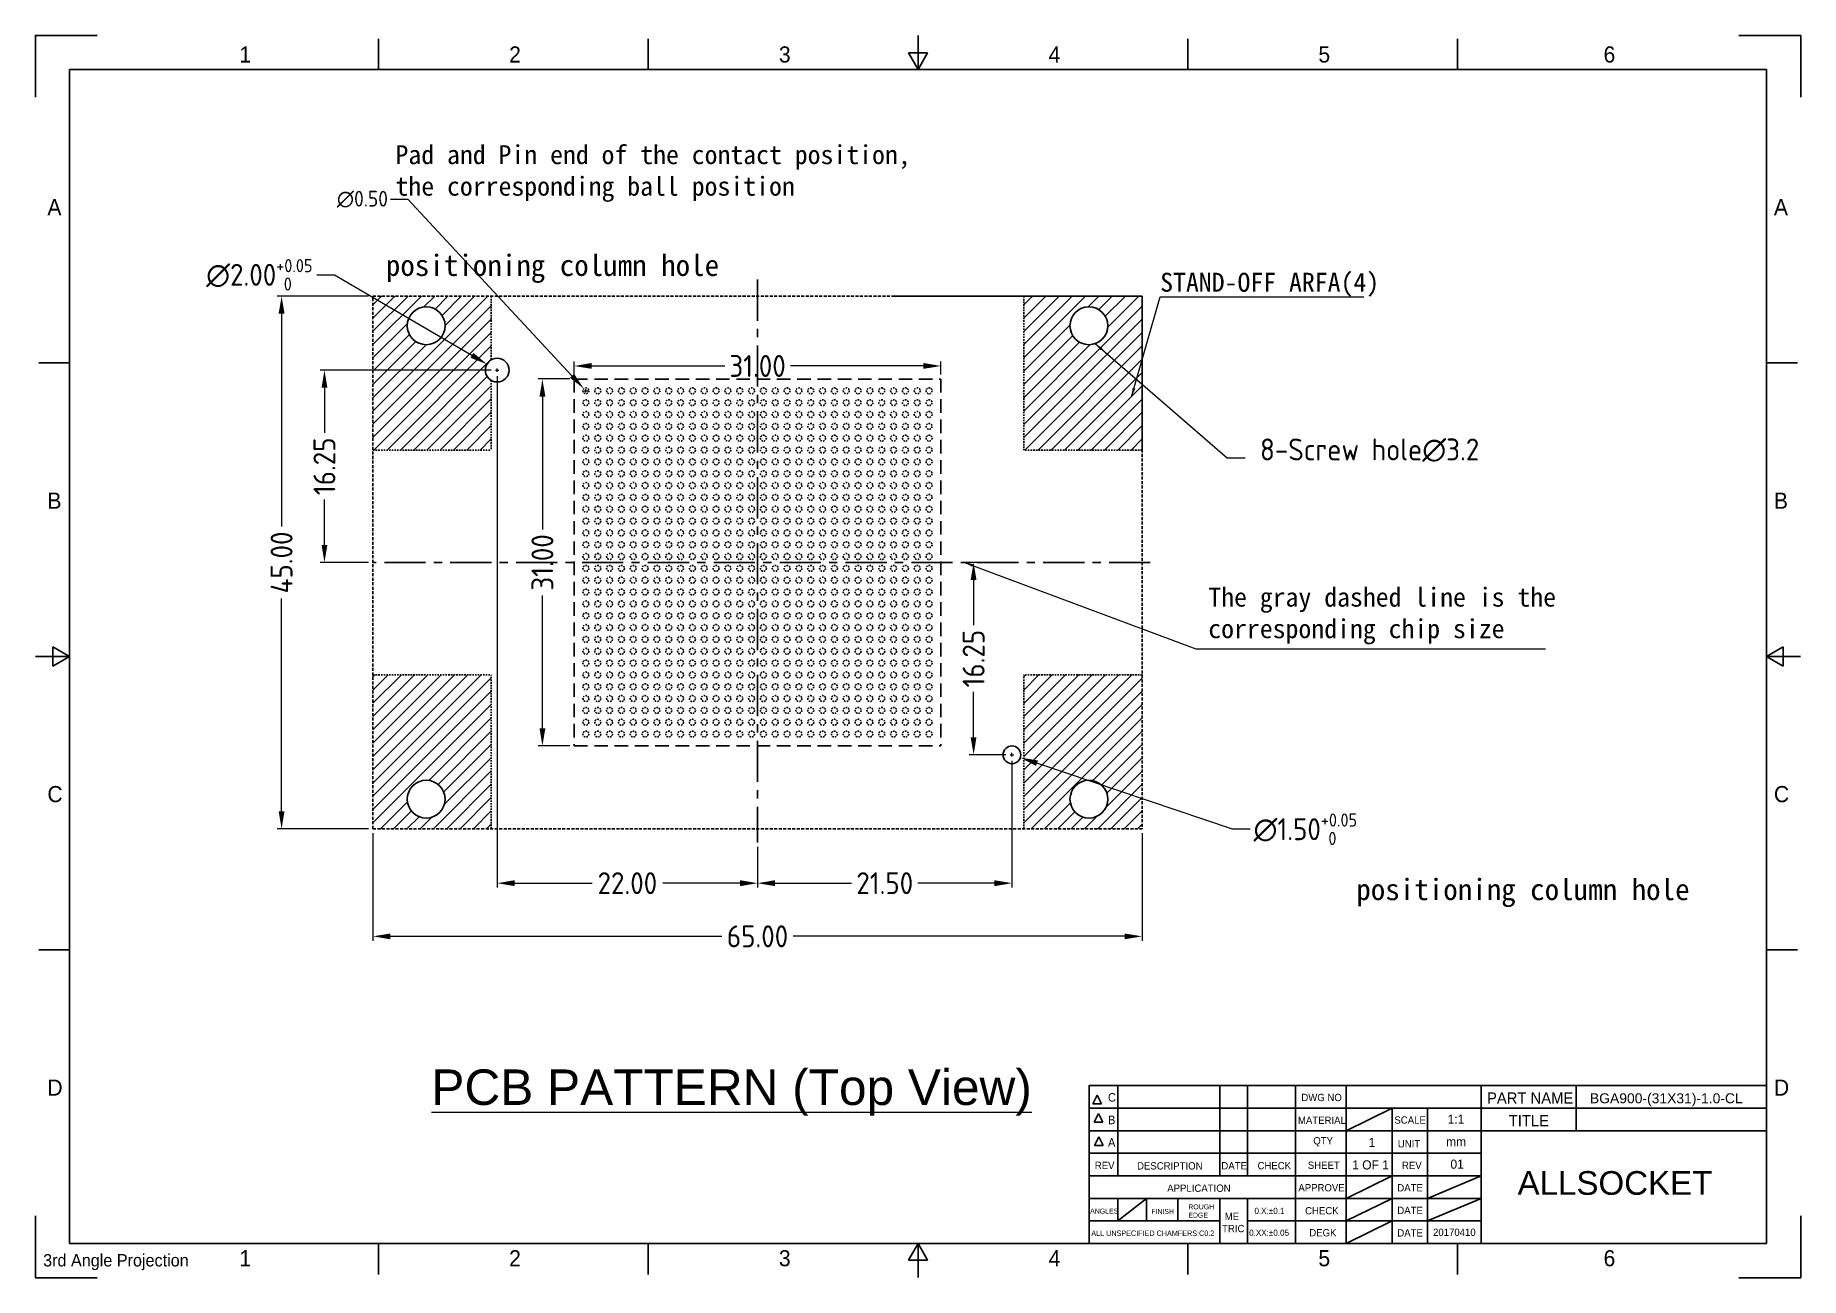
# Model space of a CAD drawing. Header units: millimetres. Extents: x 77 to 226, y -343 to -238.
import ezdxf

# ---------------------------------------------------------------- set-up
doc = ezdxf.new("R2010")
doc.units = ezdxf.units.MM
doc.header["$LTSCALE"] = 0.1
doc.header["$PDSIZE"] = -1
doc.linetypes.add('CENTER', pattern=[10.16, 6.35, -1.27, 1.27, -1.27])
doc.linetypes.add('HIDDEN', pattern=[1.905, 1.27, -0.635])
for name, color, linetype in [('DEFAULT_2', 8, 'HIDDEN'), ('DIM', 3, 'Continuous'), ('TuKuang', 7, 'Continuous'), ('翻蓋定位塊2x2', 30, 'Continuous')]:
    doc.layers.add(name, color=color, linetype=linetype)
doc.styles.add('1', font='romans.shx', dxfattribs={"height": 2.5})
doc.styles.add('1111', font='isocp.shx', dxfattribs={"bigfont": 'gbcbig.shx'})
doc.styles.add('2', font='romans.shx', dxfattribs={"bigfont": 'bigfont.shx'})
doc.styles.add('GB', font='', dxfattribs={"height": 4})
doc.styles.get("Standard").update_dxf_attribs({"font": ''})
doc.styles.get('GB').set_extended_font_data('KaiTi_GB2312')
doc.styles.get('Standard').set_extended_font_data('SimSun')
doc.dimstyles.new('1111', dxfattribs={"dimtxt": 2.5, "dimasz": 0.2, "dimexe": 0.6, "dimexo": 0.6, "dimtad": 0, "dimdec": 3, "dimzin": 1, "dimdsep": 46, "dimtxsty": '1111', "dimcen": 0.2, "dimclrd": 97, "dimclre": 97, "dimclrt": 3, "dimazin": 0, "dimtfac": 1, "dimtdec": 3, "dimtofl": 0, "dimtmove": 0, "dimatfit": 3, "dimfxl": 1, "dimlwd": 5, "dimlwe": 5, "dimarcsym": 0})
doc.dimstyles.new('1111$0', dxfattribs={"dimtxt": 2.5, "dimasz": 2.5, "dimexe": 0.6, "dimexo": 0.6, "dimtad": 0, "dimdec": 3, "dimzin": 1, "dimdsep": 46, "dimtxsty": '1111', "dimcen": 0.2, "dimclrd": 97, "dimclre": 97, "dimclrt": 3, "dimazin": 0, "dimtfac": 1, "dimtdec": 3, "dimtofl": 0, "dimtmove": 0, "dimatfit": 3, "dimfxl": 1, "dimlwd": 5, "dimlwe": 5, "dimarcsym": 0})

msp = doc.modelspace()

# ---------------------------------------------------------------- texts
at = {"color": 3}
for p in [(106.435, -258.168), (188.443, -310.904)]:
    msp.add_text('positioning column hole', height=1.8, dxfattribs=at).set_placement(p)
at = {"color": 3, "char_height": 1.6, "attachment_point": 1}
for s, insert in [('Pad and Pin end of the contact position, \\Pthe corresponding ball position', (107.248, -247.119)), ('STAND-OFF ARFA(4)', (171.872, -257.9)), ('The gray dashed line is the \\Pcorresponding chip size', (175.933, -284.505))]:
    msp.add_mtext(s, dxfattribs=dict(at, insert=insert))
at = {"lineweight": 9, "insert": (110.282, -325.212), "char_height": 2.9988, "attachment_point": 1}
msp.add_mtext('{\\fArial|b0|i0|c0|p34;\\LPCB PATTERN (Top View)}', dxfattribs=at)
at = {"color": 8, "lineweight": 25, "ltscale": 10, "char_height": 0.7252, "width": 0.93533, "attachment_point": 1, "style": '2'}
for s, insert in [('{\\f@Gulim|b0|i0|c134|p34;C}', (167.454, -327.208)), ('{\\f@Gulim|b0|i0|c134|p34;B}', (167.454, -329.113)), ('{\\f@Gulim|b0|i0|c134|p34;A}', (167.454, -331.017))]:
    msp.add_mtext(s, dxfattribs=dict(at, insert=insert))
at = {"color": 0, "attachment_point": 1}
for s, insert, char_height, width in [('{\\fArial|b0|i0|c0|p32;\\H0.87952x;\\C8;BGA900-(31X31)-1.0-CL}', (208.184, -327.228), 0.95507, 16.76389), ('{\\fArial|b0|i0|c0|p32;\\C8;ALLSOCKET}', (202.071, -333.802), 2, 11.92099)]:
    msp.add_mtext(s, dxfattribs=dict(at, insert=insert, char_height=char_height, width=width))
at = {"layer": 'DIM', "color": 3, "insert": (189.569, -272.889), "char_height": 1.85, "attachment_point": 5, "style": '1111'}
msp.add_mtext('\\A1;8-Screw hole∅3.2', dxfattribs=at)
at = {"layer": 'DIM', "color": 8, "linetype": 'ByBlock', "lineweight": 25, "attachment_point": 7, "style": 'GB'}
for s, insert, char_height, width in [('{\\f@Gulim|b0|i0|c134|p34;DWG NO}', (183.8, -327.896), 0.61889, 5.17142), ('{\\f@Gulim|b0|i0|c134|p34;PART NAME}', (199.488, -328.105), 0.95507, 7.68022), ('{\\f@Gulim|b0|i0|c134|p34;MATERIAL}', (183.51, -329.815), 0.61889, 2.16899), ('{\\f@Gulim|b0|i0|c134|p34;SCALE}', (191.661, -329.801), 0.61889, 2.16899), ('{\\f@Gulim|b0|i0|c134|p34;1:1}', (196.16, -329.801), 0.77361, 1.86452), ('{\\f@Gulim|b0|i0|c134|p34;TITLE}', (201.323, -330.023), 0.95507, 4.25461), ('{\\f@Gulim|b0|i0|c134|p34;  QTY}', (184.354, -331.716), 0.61889, 2.16899), ('{\\f@Gulim|b0|i0|c134|p34;1}', (189.48, -331.769), 0.77361, 1.35035), ('{\\f@Gulim|b0|i0|c134|p34;UNIT}', (191.952, -331.807), 0.61889, 2.16899), ('{\\f@Gulim|b0|i0|c134|p34;mm}', (196.029, -331.706), 0.77361, 1.86452), ('{\\f@Gulim|b0|i0|c134|p34;REV}', (166.344, -333.625), 0.61889, 2.16899), ('{\\f@Gulim|b0|i0|c134|p34;DESCRIPTION}', (169.914, -333.675), 0.61889, 2.16899), ('{\\f@Gulim|b0|i0|c134|p34;DATE}', (177.04, -333.657), 0.61889, 2.16899), ('{\\f@Gulim|b0|i0|c134|p34;CHECK}', (180.095, -333.657), 0.61889, 2.16899), ('{\\f@Gulim|b0|i0|c134|p34;SHEET}', (184.346, -333.621), 0.61889, 2.16899), ('{\\f@Gulim|b0|i0|c134|p34;1 OF 1}', (188.097, -333.674), 0.77361, 3.62952), ('{\\f@Gulim|b0|i0|c134|p34;REV}', (192.303, -333.625), 0.61889, 2.16899), ('{\\f@Gulim|b0|i0|c134|p34;01}', (196.398, -333.611), 0.77361, 1.86452), ('{\\f@Gulim|b0|i0|c134|p34;APPLICATION}', (172.467, -335.56), 0.61889, 2.16899), ('{\\f@Gulim|b0|i0|c134|p34;APPROVE}', (183.545, -335.521), 0.61889, 2.16899), ('{\\f@Gulim|b0|i0|c134|p34;DATE}', (191.907, -335.521), 0.61889, 2.16899), ('{\\f@Gulim|b0|i0|c134|p34;ROUGH \\PEDGE}', (174.248, -337.741), 0.42332, 1.71124), ('{\\f@Gulim|b0|i0|c134|p34;0.X:%%P0.1}', (179.835, -337.432), 0.52219, 3.51493), ('{\\f@Gulim|b0|i0|c134|p34;CHECK}', (184.115, -337.467), 0.61889, 2.16899), ('{\\f@Gulim|b0|i0|c134|p34;DATE}', (191.907, -337.426), 0.61889, 2.16899), ('{\\f@Gulim|b0|i0|c134|p34; ME\\PTRIC}', (177.101, -338.973), 0.61889, 2.16899), ('{\\f@Gulim|b0|i0|c134|p34;0.XX:%%P0.05}', (179.385, -339.277), 0.52219, 3.91801), ('{\\f@Gulim|b0|i0|c134|p34;DEGK}', (184.47, -339.327), 0.61889, 2.16899), ('{\\f@Gulim|b0|i0|c134|p34;DATE}', (191.907, -339.331), 0.61889, 2.16899), ('{\\f@Gulim|b0|i0|c134|p34;20170410}', (194.927, -339.289), 0.61889, 1.79573)]:
    msp.add_mtext(s, dxfattribs=dict(at, insert=insert, char_height=char_height, width=width))
at = {"layer": 'DIM', "color": 8, "linetype": 'ByBlock', "lineweight": 9, "attachment_point": 7, "style": 'GB'}
for s, insert, char_height, width in [('{\\f@Gulim|b0|i0|c134|p34;ANGLES}', (165.953, -337.399), 0.42332, 2.29459), ('{\\f@Gulim|b0|i0|c134|p34;FINISH}', (171.117, -337.423), 0.42332, 1.97987), ('{\\f@Gulim|b0|i0|c134|p34;\\C8;ALL UNSPECIFIED CHAMFERS:C0.2}', (166.049, -339.292), 0.46565, 11.0452)]:
    msp.add_mtext(s, dxfattribs=dict(at, insert=insert, char_height=char_height, width=width))

# ---------------------------------------------------------------- blocks, each defined once
blk = doc.blocks.new('asdf456')
at = {"color": 8}
for p, q in [((1449.22, 152.96), (1448.09, 154.93)), ((1448.09, 154.93), (1450.34, 154.93)), ((1450.34, 154.93), (1449.22, 152.96)), ((1348.08, 83.25), (1348.08, 85.49)), ((1348.08, 85.49), (1350.05, 84.37)), ((1550.36, 85.49), (1548.39, 84.37)), ((1550.36, 83.25), (1550.36, 85.49)), ((1350.05, 84.37), (1348.08, 83.25)), ((1548.39, 84.37), (1550.36, 83.25)), ((1449.22, 15.77), (1448.09, 13.81)), ((1450.34, 13.81), (1449.22, 15.77)), ((1448.09, 13.81), (1450.34, 13.81))]:
    blk.add_line(p, q, dxfattribs=at)
at = {"layer": 'TuKuang', "color": 8}
for p, q in [((1449.22, 152.96), (1449.22, 156.94)), ((1386.16, 152.96), (1386.16, 156.57)), ((1417.69, 152.96), (1417.69, 156.57)), ((1480.75, 152.96), (1480.75, 156.57)), ((1512.28, 152.96), (1512.28, 156.57)), ((1350.05, 15.77), (1350.05, 152.96)), ((1350.05, 152.96), (1548.39, 152.96)), ((1548.39, 152.96), (1548.39, 15.77)), ((1350.05, 118.67), (1346.44, 118.67)), ((1548.39, 118.67), (1552, 118.67)), ((1350.05, 84.37), (1346.07, 84.37)), ((1548.39, 84.37), (1552.36, 84.37)), ((1350.05, 50.07), (1346.44, 50.07)), ((1548.39, 50.07), (1552, 50.07)), ((1548.39, 15.77), (1350.05, 15.77)), ((1386.16, 15.77), (1386.16, 12.16)), ((1417.69, 15.77), (1417.69, 12.16)), ((1449.22, 15.77), (1449.22, 11.8)), ((1480.75, 15.77), (1480.75, 12.16)), ((1512.28, 15.77), (1512.28, 12.16))]:
    blk.add_line(p, q, dxfattribs=at)
for points in [[(1346.05, 149.74), (1346.05, 156.96), (1353.27, 156.96)], [(1552.39, 149.74), (1552.39, 156.96), (1545.17, 156.96)], [(1346.05, 18.99), (1346.05, 11.77), (1353.27, 11.77)], [(1552.39, 18.99), (1552.39, 11.77), (1545.17, 11.77)]]:
    blk.add_lwpolyline(points, dxfattribs=at)
at = {"color": 8, "char_height": 1.8844, "attachment_point": 1, "style": '1'}
for s, insert, width in [('{\\f@Gulim|b0|i0|c0|p34;1}', (1369.9, 155.67), 8.3008), ('{\\f@Gulim|b0|i0|c134|p34;2}', (1401.43, 155.67), 8.3008), ('{\\f@Gulim|b0|i0|c134|p34;3}', (1432.96, 155.67), 8.3008), ('{\\f@Gulim|b0|i0|c134|p34;4}', (1464.49, 155.67), 8.3008), ('{\\f@Gulim|b0|i0|c134|p34;5}', (1496.02, 155.67), 8.3008), ('{\\f@Gulim|b0|i0|c134|p34;6}', (1529.35, 155.67), 8.3008), ('{\\f@Gulim|b0|i0|c134|p34;A}', (1347.46, 137.82), 9.0416), ('{\\f@Gulim|b0|i0|c134|p34;A}', (1549.26, 137.82), 9.0416), ('{\\f@Gulim|b0|i0|c134|p34;B}', (1347.46, 103.52), 9.0416), ('{\\f@Gulim|b0|i0|c134|p34;B}', (1549.26, 103.52), 9.0416), ('{\\f@Gulim|b0|i0|c134|p34;C}', (1347.46, 69.23), 9.0416), ('{\\f@Gulim|b0|i0|c134|p34;C}', (1549.26, 69.23), 9.0416), ('{\\f@Gulim|b0|i0|c134|p34;D}', (1347.46, 34.93), 9.0416), ('{\\f@Gulim|b0|i0|c134|p34;D}', (1549.26, 34.93), 9.0416), ('{\\f@Gulim|b0|i0|c0|p34;1}', (1369.9, 14.99), 8.3008), ('{\\f@Gulim|b0|i0|c134|p34;2}', (1401.43, 14.99), 8.3008), ('{\\f@Gulim|b0|i0|c134|p34;3}', (1432.96, 14.99), 8.3008), ('{\\f@Gulim|b0|i0|c134|p34;4}', (1464.49, 14.99), 8.3008), ('{\\f@Gulim|b0|i0|c134|p34;5}', (1496.02, 14.99), 8.3008), ('{\\f@Gulim|b0|i0|c134|p34;6}', (1529.35, 14.99), 8.3008)]:
    blk.add_mtext(s, dxfattribs=dict(at, insert=insert, width=width))
at = {"layer": 'TuKuang', "color": 8, "lineweight": 9, "insert": (1346.96, 14.53), "char_height": 1.4441, "width": 18.5479, "attachment_point": 1}
blk.add_mtext('{\\f@Gulim|b0|i0|c0|p34;\\C8;3rd Angle Projection}', dxfattribs=at)
blk = doc.blocks.new('*D4')
at = {"layer": 'DEFPOINTS', "color": 0, "transparency": 16777216}
for p in [(2332.1, -1118.39), (2339.82, -1118.39), (2339.82, -1163.39)]:
    blk.add_point(p, dxfattribs=at)
at = {"layer": 'DIM', "color": 97, "lineweight": 5, "transparency": 16777216}
for p, q in [((2339.45, -1118.39), (2331.73, -1118.39)), ((2332.1, -1119.87), (2332.1, -1137.84)), ((2332.1, -1161.91), (2332.1, -1143.95)), ((2339.45, -1163.39), (2331.73, -1163.39))]:
    blk.add_line(p, q, dxfattribs=at)
at = {"layer": 'DIM', "color": 97, "transparency": 16777216}
for points in [[(2331.85, -1119.87), (2332.35, -1119.87), (2332.1, -1118.39)], [(2331.85, -1161.91), (2332.35, -1161.91), (2332.1, -1163.39)]]:
    blk.add_solid(points, dxfattribs=at)
at = {"layer": 'DIM', "color": 3, "transparency": 16777216, "insert": (2332.1, -1140.89), "char_height": 1.85, "attachment_point": 5, "rotation": 90, "style": '1111'}
blk.add_mtext('45.00', dxfattribs=at)
blk = doc.blocks.new('*D5')
at = {"layer": 'DEFPOINTS', "color": 0, "transparency": 16777216}
for p in [(2339.82, -1163.39), (2404.82, -1163.39), (2404.82, -1172.48)]:
    blk.add_point(p, dxfattribs=at)
at = {"layer": 'DIM', "color": 97, "lineweight": 5, "transparency": 16777216}
for p, q in [((2339.82, -1163.76), (2339.82, -1172.85)), ((2404.82, -1163.76), (2404.82, -1172.85)), ((2341.3, -1172.48), (2369.31, -1172.48)), ((2403.34, -1172.48), (2375.34, -1172.48))]:
    blk.add_line(p, q, dxfattribs=at)
at = {"layer": 'DIM', "color": 97, "transparency": 16777216}
for points in [[(2341.3, -1172.24), (2341.3, -1172.73), (2339.82, -1172.48)], [(2403.34, -1172.24), (2403.34, -1172.73), (2404.82, -1172.48)]]:
    blk.add_solid(points, dxfattribs=at)
at = {"layer": 'DIM', "color": 3, "transparency": 16777216, "insert": (2372.32, -1172.48), "char_height": 1.85, "attachment_point": 5, "style": '1111'}
blk.add_mtext('65.00', dxfattribs=at)
blk = doc.blocks.new('*D2')
at = {"layer": 'DEFPOINTS', "color": 0, "transparency": 16777216}
for p in [(2349.46, -1124.14), (2351.18, -1125.15)]:
    blk.add_point(p, dxfattribs=at)
at = {"layer": 'DIM', "color": 97, "lineweight": 5, "transparency": 16777216}
for p, q in [((2335.08, -1116.59), (2336.56, -1116.59)), ((2336.56, -1116.59), (2348.18, -1123.39)), ((2350.17, -1124.64), (2350.47, -1124.64)), ((2350.32, -1124.79), (2350.32, -1124.49))]:
    blk.add_line(p, q, dxfattribs=at)
at = {"layer": 'DIM', "color": 97, "transparency": 16777216}
blk.add_solid([(2348.31, -1123.18), (2348.06, -1123.6), (2349.46, -1124.14)], dxfattribs=at)
at = {"layer": 'DIM', "color": 3, "transparency": 16777216, "insert": (2330.22, -1116.59), "char_height": 1.85, "attachment_point": 5, "style": '1111'}
blk.add_mtext('\\A1;∅2.00{\\H1.110000;\\S+0.05^  0;}', dxfattribs=at)
blk = doc.blocks.new('*D3')
at = {"layer": 'DEFPOINTS', "color": 0, "transparency": 16777216}
for p in [(2393.11, -1156.9), (2394.53, -1157.38)]:
    blk.add_point(p, dxfattribs=at)
at = {"layer": 'DIM', "color": 97, "lineweight": 5, "transparency": 16777216}
for p, q in [((2393.67, -1157.14), (2393.97, -1157.14)), ((2393.82, -1157.29), (2393.82, -1156.99)), ((2412.46, -1163.43), (2395.93, -1157.86)), ((2413.94, -1163.43), (2412.46, -1163.43))]:
    blk.add_line(p, q, dxfattribs=at)
at = {"layer": 'DIM', "color": 97, "transparency": 16777216}
blk.add_solid([(2396.01, -1157.62), (2395.86, -1158.09), (2394.53, -1157.38)], dxfattribs=at)
at = {"layer": 'DIM', "color": 3, "transparency": 16777216, "insert": (2418.61, -1163.43), "char_height": 1.85, "attachment_point": 5, "style": '1111'}
blk.add_mtext('\\A1;∅1.50{\\H1.110000;\\S+0.05^  0;}', dxfattribs=at)
blk = doc.blocks.new('105')
at = {"layer": 'DEFAULT_2', "ltscale": 9}
for p, q in [((2553.77, -1227.57), (2584.77, -1227.57)), ((2553.77, -1227.57), (2553.77, -1258.57)), ((2584.77, -1227.57), (2584.77, -1258.57)), ((2553.77, -1258.57), (2584.77, -1258.57))]:
    blk.add_line(p, q, dxfattribs=at)
at = {"layer": 'DEFAULT_2'}
for centre in [(2554.77, -1228.57), (2555.77, -1228.57), (2556.77, -1228.57), (2557.77, -1228.57), (2558.77, -1228.57), (2559.77, -1228.57), (2560.77, -1228.57), (2561.77, -1228.57), (2562.77, -1228.57), (2563.77, -1228.57), (2564.77, -1228.57), (2565.77, -1228.57), (2566.77, -1228.57), (2567.77, -1228.57), (2568.77, -1228.57), (2569.77, -1228.57), (2570.77, -1228.57), (2571.77, -1228.57), (2572.77, -1228.57), (2573.77, -1228.57), (2574.77, -1228.57), (2575.77, -1228.57), (2576.77, -1228.57), (2577.77, -1228.57), (2578.77, -1228.57), (2579.77, -1228.57), (2580.77, -1228.57), (2581.77, -1228.57), (2582.77, -1228.57), (2583.77, -1228.57), (2554.77, -1229.57), (2554.77, -1230.57), (2555.77, -1229.57), (2555.77, -1230.57), (2556.77, -1229.57), (2556.77, -1230.57), (2557.77, -1229.57), (2557.77, -1230.57), (2558.77, -1229.57), (2558.77, -1230.57), (2559.77, -1229.57), (2559.77, -1230.57), (2560.77, -1229.57), (2560.77, -1230.57), (2561.77, -1229.57), (2561.77, -1230.57), (2562.77, -1229.57), (2562.77, -1230.57), (2563.77, -1229.57), (2563.77, -1230.57), (2564.77, -1229.57), (2564.77, -1230.57), (2565.77, -1229.57), (2565.77, -1230.57), (2566.77, -1229.57), (2566.77, -1230.57), (2567.77, -1229.57), (2567.77, -1230.57), (2568.77, -1229.57), (2568.77, -1230.57), (2569.77, -1229.57), (2569.77, -1230.57), (2570.77, -1229.57), (2570.77, -1230.57), (2571.77, -1229.57), (2571.77, -1230.57), (2572.77, -1229.57), (2572.77, -1230.57), (2573.77, -1229.57), (2573.77, -1230.57), (2574.77, -1229.57), (2574.77, -1230.57), (2575.77, -1229.57), (2575.77, -1230.57), (2576.77, -1229.57), (2576.77, -1230.57), (2577.77, -1229.57), (2577.77, -1230.57), (2578.77, -1229.57), (2578.77, -1230.57), (2579.77, -1229.57), (2579.77, -1230.57), (2580.77, -1229.57), (2580.77, -1230.57), (2581.77, -1229.57), (2581.77, -1230.57), (2582.77, -1229.57), (2582.77, -1230.57), (2583.77, -1229.57), (2583.77, -1230.57), (2554.77, -1231.57), (2555.77, -1231.57), (2556.77, -1231.57), (2557.77, -1231.57), (2558.77, -1231.57), (2559.77, -1231.57), (2560.77, -1231.57), (2561.77, -1231.57), (2562.77, -1231.57), (2563.77, -1231.57), (2564.77, -1231.57), (2565.77, -1231.57), (2566.77, -1231.57), (2567.77, -1231.57), (2568.77, -1231.57), (2569.77, -1231.57), (2570.77, -1231.57), (2571.77, -1231.57), (2572.77, -1231.57), (2573.77, -1231.57), (2574.77, -1231.57), (2575.77, -1231.57), (2576.77, -1231.57), (2577.77, -1231.57), (2578.77, -1231.57), (2579.77, -1231.57), (2580.77, -1231.57), (2581.77, -1231.57), (2582.77, -1231.57), (2583.77, -1231.57), (2554.77, -1232.57), (2554.77, -1233.57), (2555.77, -1232.57), (2555.77, -1233.57), (2556.77, -1232.57), (2556.77, -1233.57), (2557.77, -1232.57), (2557.77, -1233.57), (2558.77, -1232.57), (2558.77, -1233.57), (2559.77, -1232.57), (2559.77, -1233.57), (2560.77, -1232.57), (2560.77, -1233.57), (2561.77, -1232.57), (2561.77, -1233.57), (2562.77, -1232.57), (2562.77, -1233.57), (2563.77, -1232.57), (2563.77, -1233.57), (2564.77, -1232.57), (2564.77, -1233.57), (2565.77, -1232.57), (2565.77, -1233.57), (2566.77, -1232.57), (2566.77, -1233.57), (2567.77, -1232.57), (2567.77, -1233.57), (2568.77, -1232.57), (2568.77, -1233.57), (2569.77, -1232.57), (2569.77, -1233.57), (2570.77, -1232.57), (2570.77, -1233.57), (2571.77, -1232.57), (2571.77, -1233.57), (2572.77, -1232.57), (2572.77, -1233.57), (2573.77, -1232.57), (2573.77, -1233.57), (2574.77, -1232.57), (2574.77, -1233.57), (2575.77, -1232.57), (2575.77, -1233.57), (2576.77, -1232.57), (2576.77, -1233.57), (2577.77, -1232.57), (2577.77, -1233.57), (2578.77, -1232.57), (2578.77, -1233.57), (2579.77, -1232.57), (2579.77, -1233.57), (2580.77, -1232.57), (2580.77, -1233.57), (2581.77, -1232.57), (2581.77, -1233.57), (2582.77, -1232.57), (2582.77, -1233.57), (2583.77, -1232.57), (2583.77, -1233.57), (2554.77, -1234.57), (2555.77, -1234.57), (2556.77, -1234.57), (2557.77, -1234.57), (2558.77, -1234.57), (2559.77, -1234.57), (2560.77, -1234.57), (2561.77, -1234.57), (2562.77, -1234.57), (2563.77, -1234.57), (2564.77, -1234.57), (2565.77, -1234.57), (2566.77, -1234.57), (2567.77, -1234.57), (2568.77, -1234.57), (2569.77, -1234.57), (2570.77, -1234.57), (2571.77, -1234.57), (2572.77, -1234.57), (2573.77, -1234.57), (2574.77, -1234.57), (2575.77, -1234.57), (2576.77, -1234.57), (2577.77, -1234.57), (2578.77, -1234.57), (2579.77, -1234.57), (2580.77, -1234.57), (2581.77, -1234.57), (2582.77, -1234.57), (2583.77, -1234.57), (2554.77, -1235.57), (2554.77, -1236.57), (2555.77, -1235.57), (2555.77, -1236.57), (2556.77, -1235.57), (2556.77, -1236.57), (2557.77, -1235.57), (2557.77, -1236.57), (2558.77, -1235.57), (2558.77, -1236.57), (2559.77, -1235.57), (2559.77, -1236.57), (2560.77, -1235.57), (2560.77, -1236.57), (2561.77, -1235.57), (2561.77, -1236.57), (2562.77, -1235.57), (2562.77, -1236.57), (2563.77, -1235.57), (2563.77, -1236.57), (2564.77, -1235.57), (2564.77, -1236.57), (2565.77, -1235.57), (2565.77, -1236.57), (2566.77, -1235.57), (2566.77, -1236.57), (2567.77, -1235.57), (2567.77, -1236.57), (2568.77, -1235.57), (2568.77, -1236.57), (2569.77, -1235.57), (2569.77, -1236.57), (2570.77, -1235.57), (2570.77, -1236.57), (2571.77, -1235.57), (2571.77, -1236.57), (2572.77, -1235.57), (2572.77, -1236.57), (2573.77, -1235.57), (2573.77, -1236.57), (2574.77, -1235.57), (2574.77, -1236.57), (2575.77, -1235.57), (2575.77, -1236.57), (2576.77, -1235.57), (2576.77, -1236.57), (2577.77, -1235.57), (2577.77, -1236.57), (2578.77, -1235.57), (2578.77, -1236.57), (2579.77, -1235.57), (2579.77, -1236.57), (2580.77, -1235.57), (2580.77, -1236.57), (2581.77, -1235.57), (2581.77, -1236.57), (2582.77, -1235.57), (2582.77, -1236.57), (2583.77, -1235.57), (2583.77, -1236.57), (2554.77, -1237.57), (2555.77, -1237.57), (2556.77, -1237.57), (2557.77, -1237.57), (2558.77, -1237.57), (2559.77, -1237.57), (2560.77, -1237.57), (2561.77, -1237.57), (2562.77, -1237.57), (2563.77, -1237.57), (2564.77, -1237.57), (2565.77, -1237.57), (2566.77, -1237.57), (2567.77, -1237.57), (2568.77, -1237.57), (2569.77, -1237.57), (2570.77, -1237.57), (2571.77, -1237.57), (2572.77, -1237.57), (2573.77, -1237.57), (2574.77, -1237.57), (2575.77, -1237.57), (2576.77, -1237.57), (2577.77, -1237.57), (2578.77, -1237.57), (2579.77, -1237.57), (2580.77, -1237.57), (2581.77, -1237.57), (2582.77, -1237.57), (2583.77, -1237.57), (2554.77, -1238.57), (2554.77, -1239.57), (2555.77, -1238.57), (2555.77, -1239.57), (2556.77, -1238.57), (2556.77, -1239.57), (2557.77, -1238.57), (2557.77, -1239.57), (2558.77, -1238.57), (2558.77, -1239.57), (2559.77, -1238.57), (2559.77, -1239.57), (2560.77, -1238.57), (2560.77, -1239.57), (2561.77, -1238.57), (2561.77, -1239.57), (2562.77, -1238.57), (2562.77, -1239.57), (2563.77, -1238.57), (2563.77, -1239.57), (2564.77, -1238.57), (2564.77, -1239.57), (2565.77, -1238.57), (2565.77, -1239.57), (2566.77, -1238.57), (2566.77, -1239.57), (2567.77, -1238.57), (2567.77, -1239.57), (2568.77, -1238.57), (2568.77, -1239.57), (2569.77, -1238.57), (2569.77, -1239.57), (2570.77, -1238.57), (2570.77, -1239.57), (2571.77, -1238.57), (2571.77, -1239.57), (2572.77, -1238.57), (2572.77, -1239.57), (2573.77, -1238.57), (2573.77, -1239.57), (2574.77, -1238.57), (2574.77, -1239.57), (2575.77, -1238.57), (2575.77, -1239.57), (2576.77, -1238.57), (2576.77, -1239.57), (2577.77, -1238.57), (2577.77, -1239.57), (2578.77, -1238.57), (2578.77, -1239.57), (2579.77, -1238.57), (2579.77, -1239.57), (2580.77, -1238.57), (2580.77, -1239.57), (2581.77, -1238.57), (2581.77, -1239.57), (2582.77, -1238.57), (2582.77, -1239.57), (2583.77, -1238.57), (2583.77, -1239.57), (2554.77, -1240.57), (2555.77, -1240.57), (2556.77, -1240.57), (2557.77, -1240.57), (2558.77, -1240.57), (2559.77, -1240.57), (2560.77, -1240.57), (2561.77, -1240.57), (2562.77, -1240.57), (2563.77, -1240.57), (2564.77, -1240.57), (2565.77, -1240.57), (2566.77, -1240.57), (2567.77, -1240.57), (2568.77, -1240.57), (2569.77, -1240.57), (2570.77, -1240.57), (2571.77, -1240.57), (2572.77, -1240.57), (2573.77, -1240.57), (2574.77, -1240.57), (2575.77, -1240.57), (2576.77, -1240.57), (2577.77, -1240.57), (2578.77, -1240.57), (2579.77, -1240.57), (2580.77, -1240.57), (2581.77, -1240.57), (2582.77, -1240.57), (2583.77, -1240.57), (2554.77, -1241.57), (2554.77, -1242.57), (2555.77, -1241.57), (2555.77, -1242.57), (2556.77, -1241.57), (2556.77, -1242.57), (2557.77, -1241.57), (2557.77, -1242.57), (2558.77, -1241.57), (2558.77, -1242.57), (2559.77, -1241.57), (2559.77, -1242.57), (2560.77, -1241.57), (2560.77, -1242.57), (2561.77, -1241.57), (2561.77, -1242.57), (2562.77, -1241.57), (2562.77, -1242.57), (2563.77, -1241.57), (2563.77, -1242.57), (2564.77, -1241.57), (2564.77, -1242.57), (2565.77, -1241.57), (2565.77, -1242.57), (2566.77, -1241.57), (2566.77, -1242.57), (2567.77, -1241.57), (2567.77, -1242.57), (2568.77, -1241.57), (2568.77, -1242.57), (2569.77, -1241.57), (2569.77, -1242.57), (2570.77, -1241.57), (2570.77, -1242.57), (2571.77, -1241.57), (2571.77, -1242.57), (2572.77, -1241.57), (2572.77, -1242.57), (2573.77, -1241.57), (2573.77, -1242.57), (2574.77, -1241.57), (2574.77, -1242.57), (2575.77, -1241.57), (2575.77, -1242.57), (2576.77, -1241.57), (2576.77, -1242.57), (2577.77, -1241.57), (2577.77, -1242.57), (2578.77, -1241.57), (2578.77, -1242.57), (2579.77, -1241.57), (2579.77, -1242.57), (2580.77, -1241.57), (2580.77, -1242.57), (2581.77, -1241.57), (2581.77, -1242.57), (2582.77, -1241.57), (2582.77, -1242.57), (2583.77, -1241.57), (2583.77, -1242.57), (2554.77, -1243.57), (2555.77, -1243.57), (2556.77, -1243.57), (2557.77, -1243.57), (2558.77, -1243.57), (2559.77, -1243.57), (2560.77, -1243.57), (2561.77, -1243.57), (2562.77, -1243.57), (2563.77, -1243.57), (2564.77, -1243.57), (2565.77, -1243.57), (2566.77, -1243.57), (2567.77, -1243.57), (2568.77, -1243.57), (2569.77, -1243.57), (2570.77, -1243.57), (2571.77, -1243.57), (2572.77, -1243.57), (2573.77, -1243.57), (2574.77, -1243.57), (2575.77, -1243.57), (2576.77, -1243.57), (2577.77, -1243.57), (2578.77, -1243.57), (2579.77, -1243.57), (2580.77, -1243.57), (2581.77, -1243.57), (2582.77, -1243.57), (2583.77, -1243.57), (2554.77, -1244.57), (2554.77, -1245.57), (2555.77, -1244.57), (2555.77, -1245.57), (2556.77, -1244.57), (2556.77, -1245.57), (2557.77, -1244.57), (2557.77, -1245.57), (2558.77, -1244.57), (2558.77, -1245.57), (2559.77, -1244.57), (2559.77, -1245.57), (2560.77, -1244.57), (2560.77, -1245.57), (2561.77, -1244.57), (2561.77, -1245.57), (2562.77, -1244.57), (2562.77, -1245.57), (2563.77, -1244.57), (2563.77, -1245.57), (2564.77, -1244.57), (2564.77, -1245.57), (2565.77, -1244.57), (2565.77, -1245.57), (2566.77, -1244.57), (2566.77, -1245.57), (2567.77, -1244.57), (2567.77, -1245.57), (2568.77, -1244.57), (2568.77, -1245.57), (2569.77, -1244.57), (2569.77, -1245.57), (2570.77, -1244.57), (2570.77, -1245.57), (2571.77, -1244.57), (2571.77, -1245.57), (2572.77, -1244.57), (2572.77, -1245.57), (2573.77, -1244.57), (2573.77, -1245.57), (2574.77, -1244.57), (2574.77, -1245.57), (2575.77, -1244.57), (2575.77, -1245.57), (2576.77, -1244.57), (2576.77, -1245.57), (2577.77, -1244.57), (2577.77, -1245.57), (2578.77, -1244.57), (2578.77, -1245.57), (2579.77, -1244.57), (2579.77, -1245.57), (2580.77, -1244.57), (2580.77, -1245.57), (2581.77, -1244.57), (2581.77, -1245.57), (2582.77, -1244.57), (2582.77, -1245.57), (2583.77, -1244.57), (2583.77, -1245.57), (2554.77, -1246.57), (2555.77, -1246.57), (2556.77, -1246.57), (2557.77, -1246.57), (2558.77, -1246.57), (2559.77, -1246.57), (2560.77, -1246.57), (2561.77, -1246.57), (2562.77, -1246.57), (2563.77, -1246.57), (2564.77, -1246.57), (2565.77, -1246.57), (2566.77, -1246.57), (2567.77, -1246.57), (2568.77, -1246.57), (2569.77, -1246.57), (2570.77, -1246.57), (2571.77, -1246.57), (2572.77, -1246.57), (2573.77, -1246.57), (2574.77, -1246.57), (2575.77, -1246.57), (2576.77, -1246.57), (2577.77, -1246.57), (2578.77, -1246.57), (2579.77, -1246.57), (2580.77, -1246.57), (2581.77, -1246.57), (2582.77, -1246.57), (2583.77, -1246.57), (2554.77, -1247.57), (2554.77, -1248.57), (2555.77, -1247.57), (2555.77, -1248.57), (2556.77, -1247.57), (2556.77, -1248.57), (2557.77, -1247.57), (2557.77, -1248.57), (2558.77, -1247.57), (2558.77, -1248.57), (2559.77, -1247.57), (2559.77, -1248.57), (2560.77, -1247.57), (2560.77, -1248.57), (2561.77, -1247.57), (2561.77, -1248.57), (2562.77, -1247.57), (2562.77, -1248.57), (2563.77, -1247.57), (2563.77, -1248.57), (2564.77, -1247.57), (2564.77, -1248.57), (2565.77, -1247.57), (2565.77, -1248.57), (2566.77, -1247.57), (2566.77, -1248.57), (2567.77, -1247.57), (2567.77, -1248.57), (2568.77, -1247.57), (2568.77, -1248.57), (2569.77, -1247.57), (2569.77, -1248.57), (2570.77, -1247.57), (2570.77, -1248.57), (2571.77, -1247.57), (2571.77, -1248.57), (2572.77, -1247.57), (2572.77, -1248.57), (2573.77, -1247.57), (2573.77, -1248.57), (2574.77, -1247.57), (2574.77, -1248.57), (2575.77, -1247.57), (2575.77, -1248.57), (2576.77, -1247.57), (2576.77, -1248.57), (2577.77, -1247.57), (2577.77, -1248.57), (2578.77, -1247.57), (2578.77, -1248.57), (2579.77, -1247.57), (2579.77, -1248.57), (2580.77, -1247.57), (2580.77, -1248.57), (2581.77, -1247.57), (2581.77, -1248.57), (2582.77, -1247.57), (2582.77, -1248.57), (2583.77, -1247.57), (2583.77, -1248.57), (2554.77, -1249.57), (2555.77, -1249.57), (2556.77, -1249.57), (2557.77, -1249.57), (2558.77, -1249.57), (2559.77, -1249.57), (2560.77, -1249.57), (2561.77, -1249.57), (2562.77, -1249.57), (2563.77, -1249.57), (2564.77, -1249.57), (2565.77, -1249.57), (2566.77, -1249.57), (2567.77, -1249.57), (2568.77, -1249.57), (2569.77, -1249.57), (2570.77, -1249.57), (2571.77, -1249.57), (2572.77, -1249.57), (2573.77, -1249.57), (2574.77, -1249.57), (2575.77, -1249.57), (2576.77, -1249.57), (2577.77, -1249.57), (2578.77, -1249.57), (2579.77, -1249.57), (2580.77, -1249.57), (2581.77, -1249.57), (2582.77, -1249.57), (2583.77, -1249.57), (2554.77, -1250.57), (2554.77, -1251.57), (2555.77, -1250.57), (2555.77, -1251.57), (2556.77, -1250.57), (2556.77, -1251.57), (2557.77, -1250.57), (2557.77, -1251.57), (2558.77, -1250.57), (2558.77, -1251.57), (2559.77, -1250.57), (2559.77, -1251.57), (2560.77, -1250.57), (2560.77, -1251.57), (2561.77, -1250.57), (2561.77, -1251.57), (2562.77, -1250.57), (2562.77, -1251.57), (2563.77, -1250.57), (2563.77, -1251.57), (2564.77, -1250.57), (2564.77, -1251.57), (2565.77, -1250.57), (2565.77, -1251.57), (2566.77, -1250.57), (2566.77, -1251.57), (2567.77, -1250.57), (2567.77, -1251.57), (2568.77, -1250.57), (2568.77, -1251.57), (2569.77, -1250.57), (2569.77, -1251.57), (2570.77, -1250.57), (2570.77, -1251.57), (2571.77, -1250.57), (2571.77, -1251.57), (2572.77, -1250.57), (2572.77, -1251.57), (2573.77, -1250.57), (2573.77, -1251.57), (2574.77, -1250.57), (2574.77, -1251.57), (2575.77, -1250.57), (2575.77, -1251.57), (2576.77, -1250.57), (2576.77, -1251.57), (2577.77, -1250.57), (2577.77, -1251.57), (2578.77, -1250.57), (2578.77, -1251.57), (2579.77, -1250.57), (2579.77, -1251.57), (2580.77, -1250.57), (2580.77, -1251.57), (2581.77, -1250.57), (2581.77, -1251.57), (2582.77, -1250.57), (2582.77, -1251.57), (2583.77, -1250.57), (2583.77, -1251.57), (2554.77, -1252.57), (2555.77, -1252.57), (2556.77, -1252.57), (2557.77, -1252.57), (2558.77, -1252.57), (2559.77, -1252.57), (2560.77, -1252.57), (2561.77, -1252.57), (2562.77, -1252.57), (2563.77, -1252.57), (2564.77, -1252.57), (2565.77, -1252.57), (2566.77, -1252.57), (2567.77, -1252.57), (2568.77, -1252.57), (2569.77, -1252.57), (2570.77, -1252.57), (2571.77, -1252.57), (2572.77, -1252.57), (2573.77, -1252.57), (2574.77, -1252.57), (2575.77, -1252.57), (2576.77, -1252.57), (2577.77, -1252.57), (2578.77, -1252.57), (2579.77, -1252.57), (2580.77, -1252.57), (2581.77, -1252.57), (2582.77, -1252.57), (2583.77, -1252.57), (2554.77, -1253.57), (2554.77, -1254.57), (2555.77, -1253.57), (2555.77, -1254.57), (2556.77, -1253.57), (2556.77, -1254.57), (2557.77, -1253.57), (2557.77, -1254.57), (2558.77, -1253.57), (2558.77, -1254.57), (2559.77, -1253.57), (2559.77, -1254.57), (2560.77, -1253.57), (2560.77, -1254.57), (2561.77, -1253.57), (2561.77, -1254.57), (2562.77, -1253.57), (2562.77, -1254.57), (2563.77, -1253.57), (2563.77, -1254.57), (2564.77, -1253.57), (2564.77, -1254.57), (2565.77, -1253.57), (2565.77, -1254.57), (2566.77, -1253.57), (2566.77, -1254.57), (2567.77, -1253.57), (2567.77, -1254.57), (2568.77, -1253.57), (2568.77, -1254.57), (2569.77, -1253.57), (2569.77, -1254.57), (2570.77, -1253.57), (2570.77, -1254.57), (2571.77, -1253.57), (2571.77, -1254.57), (2572.77, -1253.57), (2572.77, -1254.57), (2573.77, -1253.57), (2573.77, -1254.57), (2574.77, -1253.57), (2574.77, -1254.57), (2575.77, -1253.57), (2575.77, -1254.57), (2576.77, -1253.57), (2576.77, -1254.57), (2577.77, -1253.57), (2577.77, -1254.57), (2578.77, -1253.57), (2578.77, -1254.57), (2579.77, -1253.57), (2579.77, -1254.57), (2580.77, -1253.57), (2580.77, -1254.57), (2581.77, -1253.57), (2581.77, -1254.57), (2582.77, -1253.57), (2582.77, -1254.57), (2583.77, -1253.57), (2583.77, -1254.57), (2554.77, -1255.57), (2555.77, -1255.57), (2556.77, -1255.57), (2557.77, -1255.57), (2558.77, -1255.57), (2559.77, -1255.57), (2560.77, -1255.57), (2561.77, -1255.57), (2562.77, -1255.57), (2563.77, -1255.57), (2564.77, -1255.57), (2565.77, -1255.57), (2566.77, -1255.57), (2567.77, -1255.57), (2568.77, -1255.57), (2569.77, -1255.57), (2570.77, -1255.57), (2571.77, -1255.57), (2572.77, -1255.57), (2573.77, -1255.57), (2574.77, -1255.57), (2575.77, -1255.57), (2576.77, -1255.57), (2577.77, -1255.57), (2578.77, -1255.57), (2579.77, -1255.57), (2580.77, -1255.57), (2581.77, -1255.57), (2582.77, -1255.57), (2583.77, -1255.57), (2554.77, -1256.57), (2554.77, -1257.57), (2555.77, -1256.57), (2555.77, -1257.57), (2556.77, -1256.57), (2556.77, -1257.57), (2557.77, -1256.57), (2557.77, -1257.57), (2558.77, -1256.57), (2558.77, -1257.57), (2559.77, -1256.57), (2559.77, -1257.57), (2560.77, -1256.57), (2560.77, -1257.57), (2561.77, -1256.57), (2561.77, -1257.57), (2562.77, -1256.57), (2562.77, -1257.57), (2563.77, -1256.57), (2563.77, -1257.57), (2564.77, -1256.57), (2564.77, -1257.57), (2565.77, -1256.57), (2565.77, -1257.57), (2566.77, -1256.57), (2566.77, -1257.57), (2567.77, -1256.57), (2567.77, -1257.57), (2568.77, -1256.57), (2568.77, -1257.57), (2569.77, -1256.57), (2569.77, -1257.57), (2570.77, -1256.57), (2570.77, -1257.57), (2571.77, -1256.57), (2571.77, -1257.57), (2572.77, -1256.57), (2572.77, -1257.57), (2573.77, -1256.57), (2573.77, -1257.57), (2574.77, -1256.57), (2574.77, -1257.57), (2575.77, -1256.57), (2575.77, -1257.57), (2576.77, -1256.57), (2576.77, -1257.57), (2577.77, -1256.57), (2577.77, -1257.57), (2578.77, -1256.57), (2578.77, -1257.57), (2579.77, -1256.57), (2579.77, -1257.57), (2580.77, -1256.57), (2580.77, -1257.57), (2581.77, -1256.57), (2581.77, -1257.57), (2582.77, -1256.57), (2582.77, -1257.57), (2583.77, -1256.57), (2583.77, -1257.57)]:
    blk.add_circle(centre, 0.25, dxfattribs=at)
blk = doc.blocks.new('*D7')
at = {"layer": 'DEFPOINTS', "color": 0, "transparency": 16777216}
for p in [(2357.65, -1126.21), (2357.99, -1126.57)]:
    blk.add_point(p, dxfattribs=at)
at = {"layer": 'DIM', "color": 97, "lineweight": 5, "transparency": 16777216}
for p, q in [((2341.3, -1110.2), (2342.78, -1110.2)), ((2342.78, -1110.2), (2356.64, -1125.12)), ((2357.82, -1126.54), (2357.82, -1126.24)), ((2357.67, -1126.39), (2357.97, -1126.39))]:
    blk.add_line(p, q, dxfattribs=at)
at = {"layer": 'DIM', "color": 97, "transparency": 16777216}
blk.add_solid([(2356.82, -1124.96), (2356.46, -1125.29), (2357.65, -1126.21)], dxfattribs=at)
at = {"layer": 'DIM', "color": 3, "transparency": 16777216, "insert": (2338.93, -1110.2), "char_height": 1.332, "attachment_point": 5, "style": '1111'}
blk.add_mtext('∅0.50', dxfattribs=at)
blk = doc.blocks.new('*D8')
at = {"layer": 'DEFPOINTS', "color": 0, "transparency": 16777216}
for p in [(2354.14, -1125.39), (2356.82, -1125.39), (2356.82, -1156.39)]:
    blk.add_point(p, dxfattribs=at)
at = {"layer": 'DIM', "color": 97, "lineweight": 5, "transparency": 16777216}
for p, q in [((2356.45, -1125.39), (2353.77, -1125.39)), ((2354.14, -1126.87), (2354.14, -1138.12)), ((2354.14, -1154.91), (2354.14, -1143.67)), ((2356.45, -1156.39), (2353.77, -1156.39))]:
    blk.add_line(p, q, dxfattribs=at)
at = {"layer": 'DIM', "color": 97, "transparency": 16777216}
for points in [[(2353.9, -1126.87), (2354.39, -1126.87), (2354.14, -1125.39)], [(2353.9, -1154.91), (2354.39, -1154.91), (2354.14, -1156.39)]]:
    blk.add_solid(points, dxfattribs=at)
at = {"layer": 'DIM', "color": 3, "transparency": 16777216, "insert": (2354.14, -1140.89), "char_height": 1.85, "attachment_point": 5, "rotation": 90, "style": '1111'}
blk.add_mtext('31.00', dxfattribs=at)
blk = doc.blocks.new('*D9')
at = {"layer": 'DEFPOINTS', "color": 0, "transparency": 16777216}
for p in [(2350.17, -1124.64), (2335.72, -1140.89), (2339.82, -1140.89)]:
    blk.add_point(p, dxfattribs=at)
at = {"layer": 'DIM', "color": 97, "lineweight": 5, "transparency": 16777216}
for p, q in [((2349.8, -1124.64), (2335.35, -1124.64)), ((2335.72, -1126.12), (2335.72, -1129.95)), ((2335.72, -1139.41), (2335.72, -1135.58)), ((2339.45, -1140.89), (2335.35, -1140.89))]:
    blk.add_line(p, q, dxfattribs=at)
at = {"layer": 'DIM', "color": 97, "transparency": 16777216}
for points in [[(2335.48, -1126.12), (2335.97, -1126.12), (2335.72, -1124.64)], [(2335.48, -1139.41), (2335.97, -1139.41), (2335.72, -1140.89)]]:
    blk.add_solid(points, dxfattribs=at)
at = {"layer": 'DIM', "color": 3, "transparency": 16777216, "insert": (2335.72, -1132.77), "char_height": 1.85, "attachment_point": 5, "rotation": 90, "style": '1111'}
blk.add_mtext('16.25', dxfattribs=at)
blk = doc.blocks.new('*D10')
at = {"layer": 'DEFPOINTS', "color": 0, "transparency": 16777216}
for p in [(2350.32, -1124.79), (2372.32, -1164.55), (2372.32, -1167.99)]:
    blk.add_point(p, dxfattribs=at)
at = {"layer": 'DIM', "color": 97, "lineweight": 5, "transparency": 16777216}
for p, q in [((2350.32, -1125.16), (2350.32, -1168.36)), ((2372.32, -1164.92), (2372.32, -1168.36)), ((2351.8, -1167.99), (2358.34, -1167.99)), ((2370.84, -1167.99), (2364.31, -1167.99))]:
    blk.add_line(p, q, dxfattribs=at)
at = {"layer": 'DIM', "color": 97, "transparency": 16777216}
for points in [[(2351.8, -1167.74), (2351.8, -1168.24), (2350.32, -1167.99)], [(2370.84, -1167.74), (2370.84, -1168.24), (2372.32, -1167.99)]]:
    blk.add_solid(points, dxfattribs=at)
at = {"layer": 'DIM', "color": 3, "transparency": 16777216, "insert": (2361.32, -1167.99), "char_height": 1.85, "attachment_point": 5, "style": '1111'}
blk.add_mtext('22.00', dxfattribs=at)
blk = doc.blocks.new('*D11')
at = {"layer": 'DEFPOINTS', "color": 0, "transparency": 16777216}
for p in [(2393.82, -1157.29), (2372.32, -1164.55), (2372.32, -1167.99)]:
    blk.add_point(p, dxfattribs=at)
at = {"layer": 'DIM', "color": 97, "lineweight": 5, "transparency": 16777216}
for p, q in [((2393.82, -1157.66), (2393.82, -1168.36)), ((2372.32, -1164.92), (2372.32, -1168.36)), ((2373.8, -1167.99), (2380.27, -1167.99)), ((2392.34, -1167.99), (2385.87, -1167.99))]:
    blk.add_line(p, q, dxfattribs=at)
at = {"layer": 'DIM', "color": 97, "transparency": 16777216}
for points in [[(2373.8, -1167.74), (2373.8, -1168.24), (2372.32, -1167.99)], [(2392.34, -1167.74), (2392.34, -1168.24), (2393.82, -1167.99)]]:
    blk.add_solid(points, dxfattribs=at)
at = {"layer": 'DIM', "color": 3, "transparency": 16777216, "insert": (2383.07, -1167.99), "char_height": 1.85, "attachment_point": 5, "style": '1111'}
blk.add_mtext('21.50', dxfattribs=at)
blk = doc.blocks.new('*D12')
at = {"layer": 'DEFPOINTS', "color": 0, "transparency": 16777216}
for p in [(2390.58, -1140.89), (2393.67, -1140.89), (2393.67, -1157.14)]:
    blk.add_point(p, dxfattribs=at)
at = {"layer": 'DIM', "color": 97, "lineweight": 5, "transparency": 16777216}
for p, q in [((2393.3, -1140.89), (2390.21, -1140.89)), ((2390.58, -1142.37), (2390.58, -1146.2)), ((2390.58, -1155.66), (2390.58, -1151.83)), ((2393.3, -1157.14), (2390.21, -1157.14))]:
    blk.add_line(p, q, dxfattribs=at)
at = {"layer": 'DIM', "color": 97, "transparency": 16777216}
for points in [[(2390.33, -1142.37), (2390.82, -1142.37), (2390.58, -1140.89)], [(2390.33, -1155.66), (2390.82, -1155.66), (2390.58, -1157.14)]]:
    blk.add_solid(points, dxfattribs=at)
at = {"layer": 'DIM', "color": 3, "transparency": 16777216, "insert": (2390.58, -1149.02), "char_height": 1.85, "attachment_point": 5, "rotation": 90, "style": '1111'}
blk.add_mtext('16.25', dxfattribs=at)
blk = doc.blocks.new('*D13')
at = {"layer": 'DEFPOINTS', "color": 0, "transparency": 16777216}
for p in [(2356.82, -1124.29), (2356.82, -1125.39), (2387.82, -1125.39)]:
    blk.add_point(p, dxfattribs=at)
at = {"layer": 'DIM', "color": 97, "lineweight": 5, "transparency": 16777216}
for p, q in [((2356.82, -1125.02), (2356.82, -1123.92)), ((2358.3, -1124.29), (2369.55, -1124.29)), ((2386.34, -1124.29), (2375.1, -1124.29)), ((2387.82, -1125.02), (2387.82, -1123.92))]:
    blk.add_line(p, q, dxfattribs=at)
at = {"layer": 'DIM', "color": 97, "transparency": 16777216}
for points in [[(2358.3, -1124.04), (2358.3, -1124.53), (2356.82, -1124.29)], [(2386.34, -1124.04), (2386.34, -1124.53), (2387.82, -1124.29)]]:
    blk.add_solid(points, dxfattribs=at)
at = {"layer": 'DIM', "color": 3, "transparency": 16777216, "insert": (2372.32, -1124.29), "char_height": 1.85, "attachment_point": 5, "style": '1111'}
blk.add_mtext('31.00', dxfattribs=at)

# ---------------------------------------------------------------- dimensions: what is measured, and where the dimension line sits
at = {"layer": 'DIM'}
for p1, p2, override, picture, middle in [((123.514, -268.058), (123.174, -267.692), {"dimscale": 0.74, "dimtxt": 1.8, "dimasz": 2, "dimexe": 0.49975, "dimexo": 0.49975, "dimgap": 0.49975, "dimtoh": 1, "dimdec": 2, "dimtdec": 2}, '*D7', (104.453, -251.688)), ((116.707, -266.632), (114.981, -265.621), {"dimscale": 0.74, "dimasz": 2, "dimexe": 0.49975, "dimexo": 0.49975, "dimgap": 0.49975, "dimtoh": 1, "dimdec": 2, "dimtol": 1, "dimtp": 0.05, "dimtfac": 0.6, "dimtolj": 1}, '*D2', (95.744, -258.07)), ((158.634, -298.387), (160.055, -298.866), {"dimscale": 0.74, "dimasz": 2, "dimexe": 0.49975, "dimexo": 0.49975, "dimgap": 0.49975, "dimtoh": 1, "dimdec": 2, "dimtol": 1, "dimtp": 0.05, "dimtfac": 0.6, "dimtolj": 1}, '*D3', (184.137, -304.918))]:
    dim = msp.add_diameter_dim_2p(p1=p1, p2=p2, dimstyle='1111', override=override, dxfattribs=at)
    dim.commit()
    dim.dimension.update_dxf_attribs({"geometry": picture, "text_midpoint": middle, "dimtype": 131, "insert": (-2234.477, 858.516)})
at = {"layer": 'DIM', "color": 1}
dim = msp.add_linear_dim(base=(97.624, -259.876), p1=(105.344, -304.876), p2=(105.344, -259.876), angle=270, dimstyle='1111$0', override={"dimscale": 0.74, "dimasz": 2, "dimexe": 0.49975, "dimexo": 0.49975, "dimgap": 0.49975, "dimdec": 2, "dimtdec": 2}, dxfattribs=at)
dim.commit()
dim.dimension.update_dxf_attribs({"geometry": '*D4', "text_midpoint": (97.624, -282.376), "insert": (-2234.477, 858.516)})
at = {"layer": 'DIM', "color": 0}
for base, p1, p2, picture, middle in [((122.344, -265.77), (153.344, -266.875), (122.344, -266.875), '*D13', (137.844, -265.77)), ((137.844, -309.472), (115.844, -266.274), (137.844, -306.035), '*D10', (126.844, -309.472)), ((137.844, -309.472), (159.344, -298.774), (137.844, -306.035), '*D11', (148.594, -309.472))]:
    dim = msp.add_linear_dim(base=base, p1=p1, p2=p2, dimstyle='1111$0', override={"dimscale": 0.74, "dimasz": 2, "dimexe": 0.49975, "dimexo": 0.49975, "dimgap": 0.49975, "dimdec": 2, "dimtdec": 2}, dxfattribs=at)
    dim.commit()
    dim.dimension.update_dxf_attribs({"geometry": picture, "text_midpoint": middle, "insert": (-2234.477, 858.516)})
for base, p1, p2, picture, middle in [((101.245, -282.375), (115.696, -266.126), (105.344, -282.375), '*D9', (101.245, -274.251)), ((119.666, -266.875), (122.344, -297.875), (122.344, -266.875), '*D8', (119.666, -282.375)), ((156.099, -282.375), (159.196, -298.626), (159.196, -282.375), '*D12', (156.099, -290.501))]:
    dim = msp.add_linear_dim(base=base, p1=p1, p2=p2, angle=90, dimstyle='1111$0', override={"dimscale": 0.74, "dimasz": 2, "dimexe": 0.49975, "dimexo": 0.49975, "dimgap": 0.49975, "dimdec": 2, "dimtdec": 2}, dxfattribs=at)
    dim.commit()
    dim.dimension.update_dxf_attribs({"geometry": picture, "text_midpoint": middle, "insert": (-2234.477, 858.516)})
dim = msp.add_linear_dim(base=(170.344, -313.966), p1=(105.344, -304.876), p2=(170.344, -304.876), dimstyle='1111$0', override={"dimscale": 0.74, "dimasz": 2, "dimexe": 0.49975, "dimexo": 0.49975, "dimgap": 0.49975, "dimdec": 2, "dimtdec": 2}, dxfattribs=at)
dim.commit()
dim.dimension.update_dxf_attribs({"geometry": '*D5', "text_midpoint": (137.844, -313.966), "dimtype": 128, "insert": (-2234.477, 858.516)})

# ---------------------------------------------------------------- hatches: boundary and pattern name
at = {"ltscale": 0.5}
h = msp.add_hatch(dxfattribs=at)
h.set_pattern_fill('ANSI31', color=0, scale=0.25, style=0)
h.paths.add_polyline_path([(115.344, -291.876), (105.344, -291.876), (105.344, -304.876), (115.344, -304.876)])
h.paths.add_polyline_path([(111.444, -302.374, -1), (108.244, -302.374, -1)], flags=16)
h.paths.add_polyline_path([(170.344, -291.876), (160.344, -291.876), (160.344, -304.876), (170.344, -304.876)])
h.paths.add_polyline_path([(167.444, -302.374, -1), (164.244, -302.374, -1)], flags=16)
h.paths.add_polyline_path([(170.344, -259.876), (160.344, -259.876), (160.344, -272.874), (170.344, -272.874)])
h.paths.add_polyline_path([(164.244, -262.376, -1), (167.444, -262.376, -1)], flags=16)
h.paths.add_polyline_path([(115.344, -266.993, -0.2679492), (114.844, -266.126, -0.2679492), (115.344, -265.26), (115.344, -259.876), (105.344, -259.876), (105.344, -272.874), (115.344, -272.874)])
h.paths.add_polyline_path([(108.244, -262.376, -1), (111.444, -262.376, -1)], flags=16)

# ---------------------------------------------------------------- linework, layer by layer
at = {"linetype": 'HIDDEN', "ltscale": 2}
for p, q in [((105.344, -259.876), (170.344, -259.876)), ((105.344, -304.876), (105.344, -259.876)), ((170.344, -259.876), (170.344, -304.876)), ((105.344, -304.876), (170.344, -304.876))]:
    msp.add_line(p, q, dxfattribs=at)
at = {"color": 0}
for p, q in [((149.244, -259.876), (170.344, -259.876)), ((170.344, -259.876), (170.344, -272.876))]:
    msp.add_line(p, q, dxfattribs=at)
at = {"color": 8}
for p, q in [((168.281, -326.579), (168.281, -334.199)), ((176.903, -326.579), (176.903, -334.199)), ((179.24, -326.579), (179.24, -334.199)), ((183.301, -326.579), (183.301, -339.914)), ((187.596, -326.579), (187.596, -339.914)), ((199.001, -339.914), (199.001, -326.579)), ((207.029, -326.579), (207.029, -330.389)), ((223.103, -328.484), (165.854, -328.484)), ((187.596, -330.389), (191.481, -328.484)), ((191.481, -328.484), (191.481, -339.914)), ((194.459, -328.484), (194.459, -339.914)), ((183.301, -330.389), (165.854, -330.389)), ((223.103, -330.389), (183.301, -330.389)), ((199.001, -332.294), (165.854, -332.294)), ((199.001, -334.199), (165.854, -334.199)), ((187.596, -336.104), (191.481, -334.199)), ((194.459, -336.104), (199.001, -334.199)), ((199.001, -336.104), (165.854, -336.104)), ((168.281, -336.104), (168.281, -338.009)), ((168.281, -338.009), (170.723, -336.104)), ((170.723, -336.104), (170.723, -338.009)), ((173.347, -336.104), (173.347, -338.009)), ((176.903, -336.104), (176.903, -339.914)), ((179.24, -336.104), (179.24, -339.914)), ((187.596, -338.009), (191.481, -336.104)), ((194.459, -338.009), (199.001, -336.104)), ((176.903, -338.009), (165.854, -338.009)), ((199.001, -338.009), (179.24, -338.009)), ((187.596, -339.914), (191.481, -338.009))]:
    msp.add_line(p, q, dxfattribs=at)
at = {"color": 8, "lineweight": 25, "ltscale": 10}
for p, q in [((166.164, -328.125), (166.531, -327.393)), ((166.531, -327.393), (166.897, -328.125)), ((166.295, -329.656), (166.661, -328.924)), ((166.661, -328.924), (167.027, -329.656)), ((166.326, -331.632), (166.693, -330.9)), ((166.693, -330.9), (167.059, -331.632))]:
    msp.add_line(p, q, dxfattribs=at)
at = {"color": 8}
msp.add_lwpolyline([(223.103, -339.914), (223.103, -326.579), (165.854, -326.579), (165.854, -339.914)], close=True, dxfattribs=at)
at = {"color": 8, "lineweight": 25, "ltscale": 10}
for points in [[(166.897, -328.125), (166.164, -328.125)], [(167.027, -329.656), (166.295, -329.656)], [(167.059, -331.632), (166.326, -331.632)]]:
    msp.add_lwpolyline(points, dxfattribs=at)
at = {"color": 0}
for centre in [(109.844, -262.376), (165.844, -262.376), (109.844, -302.374), (165.844, -302.374)]:
    msp.add_circle(centre, 1.6, dxfattribs=at)
at = {"color": 7, "linetype": 'Continuous'}
for centre, radius in [((115.844, -266.126), 1), ((159.344, -298.626), 0.75)]:
    msp.add_circle(centre, radius, dxfattribs=at)
at = {"layer": 'DEFAULT_2', "color": 8, "linetype": 'HIDDEN'}
for p, q in [((115.344, -259.874), (115.344, -265.26)), ((160.344, -259.874), (160.344, -272.874)), ((115.344, -266.993), (115.344, -272.874)), ((105.344, -272.874), (115.344, -272.874)), ((170.344, -272.874), (160.344, -272.874)), ((105.344, -291.876), (115.344, -291.876)), ((115.344, -304.876), (115.344, -291.876)), ((170.344, -291.876), (160.344, -291.876)), ((160.344, -304.876), (160.344, -291.876))]:
    msp.add_line(p, q, dxfattribs=at)
at = {"layer": 'DIM', "color": 97, "lineweight": 5}
msp.add_line((179.048, -273.567), (177.568, -273.567), dxfattribs=at)
at = {"layer": 'TuKuang', "color": 8}
msp.add_lwpolyline([(160.415, -339.914), (222.099, -339.914)], dxfattribs=at)
at = {"layer": '翻蓋定位塊2x2', "color": 1, "linetype": 'CENTER', "ltscale": 5.48}
for p, q in [((137.844, -258.468), (137.844, -306.035)), ((171.032, -282.375), (105.344, -282.375))]:
    msp.add_line(p, q, dxfattribs=at)

# ---------------------------------------------------------------- block references
at = {"xscale": 0.7229849510758868, "yscale": 0.7229849510758868, "zscale": 0.7229849510758868}
msp.add_blockref('asdf456', (-896.36, -351.318), dxfattribs=at)
at = {"color": 0}
msp.add_blockref('105', (-2431.43, 960.694), dxfattribs=at)

msp.set_redraw_order([(e.dxf.handle, doc.entitydb.next_handle()) for e in msp.query("TEXT MTEXT ATTDEF DIMENSION ARC_DIMENSION")])  # texts and dimensions are drawn at this point

# ---------------------------------------------------------------- leaders
msp.add_leader([(169.451, -268.375), (171.872, -259.926), (189.084, -259.926)], dimstyle='1111', override={"dimscale": 0.74, "dimtxt": 1.6, "dimasz": 1, "dimgap": 0.625, "dimtad": 0, "dimtoh": 1, "dimdec": 2, "dimtdec": 2})
at = {"color": 0}
for points, override in [([(166.368, -263.888), (177.568, -273.567)], {"dimscale": 0.74, "dimtxt": 1.6, "dimasz": 1, "dimgap": 0.625, "dimtad": 0}), ([(155.344, -282.375), (174.892, -289.676), (204.43, -289.676)], {"dimscale": 0.74, "dimtxt": 1.6, "dimasz": 1})]:
    msp.add_leader(points, dimstyle='1111', override=override, dxfattribs=at)

doc.saveas('drawing.dxf')
